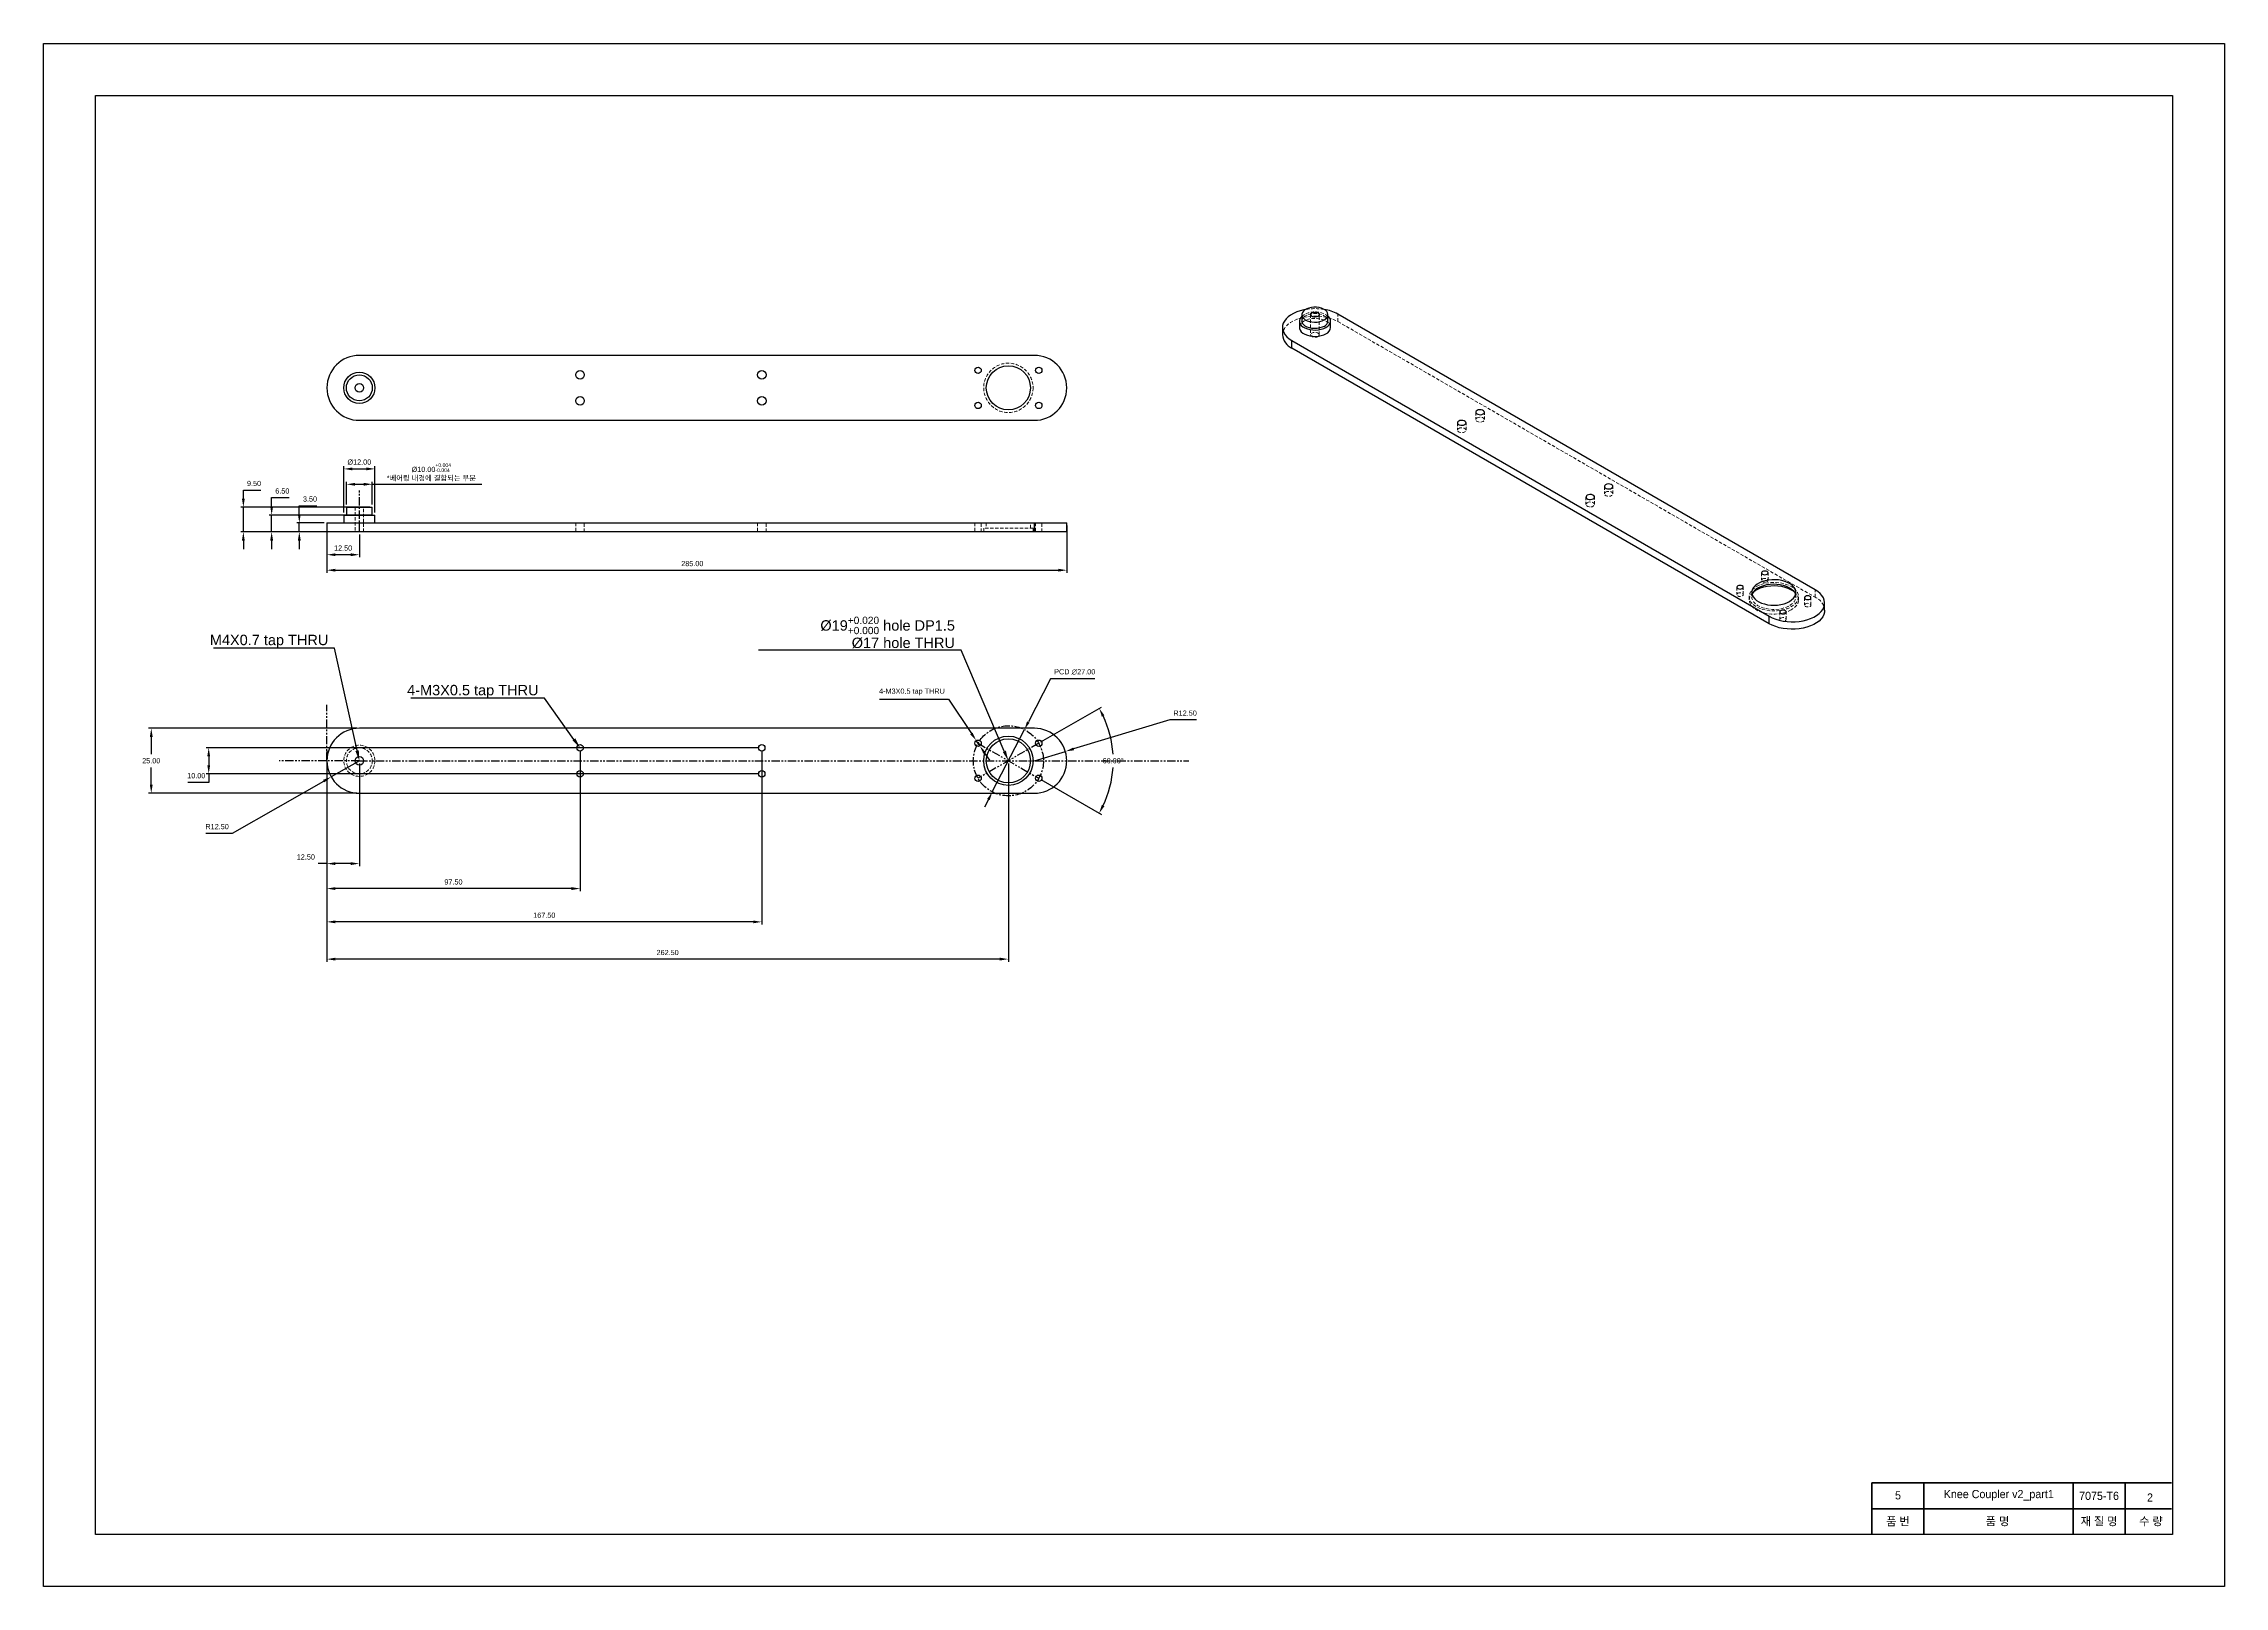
# Model space of a CAD drawing. Header units: millimetres. Extents: x 0 to 7560, y -1188 to 891.
# Drawn here: x 0 to 840, y -594 to 0 of the extents above; entities that cross this region are included whole.
import ezdxf
from ezdxf import colors
from ezdxf.entities.mleader import LeaderData, LeaderLine
from ezdxf.math import Vec2, Vec3

# ---------------------------------------------------------------- set-up
doc = ezdxf.new("R2010")
doc.units = ezdxf.units.MM
doc.header["$PDSIZE"] = -1
for name, pattern in [('CENTER', [10.16, 6.35, -1.27, 1.27, -1.27]), ('HIDDEN', [1.905, 1.27, -0.635]), ('PHANTOM', [12.7, 6.35, -1.27, 1.27, -1.27, 1.27, -1.27])]:
    doc.linetypes.add(name, pattern=pattern)
doc.layers.get('0').update_dxf_attribs({"lineweight": 50})
doc.layers.add('FORMAT', color=7, linetype='Continuous')
for name, color, linetype, lineweight in [('보조선', 1, 'PHANTOM', 25), ('중심선', 1, 'CENTER', 25), ('중요 치수', 4, 'Continuous', 18), ('치수선', 6, 'Continuous', 18)]:
    doc.layers.add(name, color=color, linetype=linetype, lineweight=lineweight)
doc.styles.get("Standard").update_dxf_attribs({"font": 'arial.ttf', "height": 2})
doc.dimstyles.new('ISO-25', dxfattribs={"dimtxt": 2.5, "dimasz": 2.5, "dimexe": 1.25, "dimexo": 0.625, "dimtad": 1, "dimtxsty": 'Standard', "dimcen": 2.5, "dimadec": 0, "dimazin": 0, "dimtfac": 1, "dimtmove": 0, "dimatfit": 3, "dimfxl": 1, "dimarcsym": 0})

# ---------------------------------------------------------------- blocks, each defined once
blk = doc.blocks.new('*D142')
at = {"layer": 'Defpoints', "color": 0, "ltscale": 0.5, "transparency": 16777216}
for p in [(109.26, -184.27), (394.26, -184.27), (394.26, -202.51)]:
    blk.add_point(p, dxfattribs=at)
at = {"layer": '치수선', "color": 0, "lineweight": -2, "ltscale": 0.5, "transparency": 16777216}
for p, q in [((109.26, -185.27), (109.26, -203.51)), ((394.26, -185.27), (394.26, -203.51))]:
    blk.add_line(p, q, dxfattribs=at)
at = {"layer": '치수선', "color": 0, "linetype": 'Continuous', "lineweight": -2, "ltscale": 0.5, "transparency": 16777216}
blk.add_line((112.56, -202.51), (390.96, -202.51), dxfattribs=at)
at = {"layer": '치수선', "color": 0, "ltscale": 0.5, "transparency": 16777216}
for points in [[(112.56, -201.96), (112.56, -203.06), (109.26, -202.51)], [(390.96, -201.96), (390.96, -203.06), (394.26, -202.51)]]:
    blk.add_solid(points, dxfattribs=at)
at = {"layer": '치수선', "color": 0, "ltscale": 0.5, "transparency": 16777216, "insert": (250.02, -199.97), "char_height": 2, "attachment_point": 5}
blk.add_mtext('285.00', dxfattribs=at)
blk = doc.blocks.new('*D143')
at = {"layer": 'Defpoints', "color": 0, "ltscale": 0.5, "transparency": 16777216}
for p in [(127.76, -163.51), (115.76, -181.27), (127.76, -181.27)]:
    blk.add_point(p, dxfattribs=at)
at = {"layer": '치수선', "color": 0, "lineweight": -2, "ltscale": 0.5, "transparency": 16777216}
for p, q in [((115.76, -180.27), (115.76, -162.51)), ((127.76, -180.27), (127.76, -162.51))]:
    blk.add_line(p, q, dxfattribs=at)
at = {"layer": '치수선', "color": 0, "linetype": 'Continuous', "lineweight": -2, "ltscale": 0.5, "transparency": 16777216}
blk.add_line((119.06, -163.51), (124.46, -163.51), dxfattribs=at)
at = {"layer": '치수선', "color": 0, "ltscale": 0.5, "transparency": 16777216}
for points in [[(119.06, -162.96), (119.06, -164.06), (115.76, -163.51)], [(124.46, -162.96), (124.46, -164.06), (127.76, -163.51)]]:
    blk.add_solid(points, dxfattribs=at)
at = {"layer": '치수선', "color": 0, "ltscale": 0.5, "transparency": 16777216, "insert": (121.76, -160.91), "char_height": 2, "attachment_point": 5}
blk.add_mtext('%%C12.00', dxfattribs=at)
blk = doc.blocks.new('*D144')
at = {"layer": 'Defpoints', "color": 0, "ltscale": 0.5, "transparency": 16777216}
for p in [(126.76, -169.44), (116.76, -178.27), (126.76, -178.27)]:
    blk.add_point(p, dxfattribs=at)
at = {"layer": '중요 치수', "color": 0, "lineweight": -2, "ltscale": 0.5, "transparency": 16777216}
for p, q in [((116.76, -177.27), (116.76, -168.44)), ((126.76, -177.27), (126.76, -168.44))]:
    blk.add_line(p, q, dxfattribs=at)
at = {"layer": '중요 치수', "color": 0, "linetype": 'Continuous', "lineweight": -2, "ltscale": 0.5, "transparency": 16777216}
for p, q in [((120.06, -169.44), (123.46, -169.44)), ((126.76, -169.44), (168.91, -169.44))]:
    blk.add_line(p, q, dxfattribs=at)
at = {"layer": '중요 치수', "color": 0, "ltscale": 0.5, "transparency": 16777216}
for points in [[(120.06, -168.89), (120.06, -169.99), (116.76, -169.44)], [(123.46, -168.89), (123.46, -169.99), (126.76, -169.44)]]:
    blk.add_solid(points, dxfattribs=at)
at = {"layer": '중요 치수', "color": 0, "ltscale": 0.5, "transparency": 16777216, "insert": (149.49, -164.8), "char_height": 2, "attachment_point": 5}
blk.add_mtext('%%C10.00{\\H0.7x;\\S+0.004^ -0.004;} \\P*{\\fGulim|b0|i0|c129|p50;베어링} {\\fGulim|b0|i0|c129|p50;내경에} {\\fGulim|b0|i0|c129|p50;결합되는} {\\fGulim|b0|i0|c129|p50;부분}', dxfattribs=at)
blk = doc.blocks.new('*D145')
at = {"layer": 'Defpoints', "color": 0, "ltscale": 0.5, "transparency": 16777216}
for p in [(98.63, -184.27), (109.26, -184.27), (109.26, -187.77)]:
    blk.add_point(p, dxfattribs=at)
at = {"layer": '치수선', "color": 0, "lineweight": -2, "ltscale": 0.5, "transparency": 16777216}
for p, q in [((108.26, -184.27), (97.63, -184.27)), ((108.26, -187.77), (97.63, -187.77))]:
    blk.add_line(p, q, dxfattribs=at)
at = {"layer": '치수선', "color": 0, "linetype": 'Continuous', "lineweight": -2, "ltscale": 0.5, "transparency": 16777216}
for p, q in [((98.63, -180.97), (98.63, -177.67)), ((98.63, -177.67), (105.34, -177.67)), ((98.63, -187.77), (98.63, -184.27)), ((98.63, -191.08), (98.63, -194.38))]:
    blk.add_line(p, q, dxfattribs=at)
at = {"layer": '치수선', "color": 0, "ltscale": 0.5, "transparency": 16777216}
for points in [[(98.08, -180.97), (99.18, -180.97), (98.63, -184.27)], [(98.08, -191.08), (99.18, -191.08), (98.63, -187.77)]]:
    blk.add_solid(points, dxfattribs=at)
at = {"layer": '치수선', "color": 0, "ltscale": 0.5, "transparency": 16777216, "insert": (102.75, -175.12), "char_height": 2, "attachment_point": 5}
blk.add_mtext('3.50', dxfattribs=at)
blk = doc.blocks.new('*D146')
at = {"layer": 'Defpoints', "color": 0, "ltscale": 0.5, "transparency": 16777216}
for p in [(127.76, -181.27), (87.98, -187.77), (127.76, -187.77)]:
    blk.add_point(p, dxfattribs=at)
at = {"layer": '치수선', "color": 0, "linetype": 'Continuous', "lineweight": -2, "ltscale": 0.5, "transparency": 16777216}
for p, q in [((87.98, -177.97), (87.98, -174.58)), ((87.98, -174.58), (94.7, -174.58)), ((87.98, -187.77), (87.98, -181.27)), ((87.98, -191.08), (87.98, -194.38))]:
    blk.add_line(p, q, dxfattribs=at)
at = {"layer": '치수선', "color": 0, "lineweight": -2, "ltscale": 0.5, "transparency": 16777216}
for p, q in [((126.76, -181.27), (86.98, -181.27)), ((126.76, -187.77), (86.98, -187.77))]:
    blk.add_line(p, q, dxfattribs=at)
at = {"layer": '치수선', "color": 0, "ltscale": 0.5, "transparency": 16777216}
for points in [[(87.43, -177.97), (88.53, -177.97), (87.98, -181.27)], [(87.43, -191.08), (88.53, -191.08), (87.98, -187.77)]]:
    blk.add_solid(points, dxfattribs=at)
at = {"layer": '치수선', "color": 0, "ltscale": 0.5, "transparency": 16777216, "insert": (92.1, -172.04), "char_height": 2, "attachment_point": 5}
blk.add_mtext('6.50', dxfattribs=at)
blk = doc.blocks.new('*D147')
at = {"layer": 'Defpoints', "color": 0, "ltscale": 0.5, "transparency": 16777216}
for p in [(126.76, -178.27), (77.08, -187.77), (126.76, -187.77)]:
    blk.add_point(p, dxfattribs=at)
at = {"layer": '치수선', "color": 0, "linetype": 'Continuous', "lineweight": -2, "ltscale": 0.5, "transparency": 16777216}
for p, q in [((77.08, -174.97), (77.08, -171.67)), ((77.08, -171.67), (83.8, -171.67)), ((77.08, -187.77), (77.08, -178.27)), ((77.08, -191.08), (77.08, -194.38))]:
    blk.add_line(p, q, dxfattribs=at)
at = {"layer": '치수선', "color": 0, "lineweight": -2, "ltscale": 0.5, "transparency": 16777216}
for p, q in [((125.76, -178.27), (76.08, -178.27)), ((125.76, -187.77), (76.08, -187.77))]:
    blk.add_line(p, q, dxfattribs=at)
at = {"layer": '치수선', "color": 0, "ltscale": 0.5, "transparency": 16777216}
for points in [[(76.53, -174.97), (77.63, -174.97), (77.08, -178.27)], [(76.53, -191.08), (77.63, -191.08), (77.08, -187.77)]]:
    blk.add_solid(points, dxfattribs=at)
at = {"layer": '치수선', "color": 0, "ltscale": 0.5, "transparency": 16777216, "insert": (81.2, -169.13), "char_height": 2, "attachment_point": 5}
blk.add_mtext('9.50', dxfattribs=at)
blk = doc.blocks.new('*D148')
at = {"layer": 'Defpoints', "color": 0, "ltscale": 0.5, "transparency": 16777216}
for p in [(109.26, -187.77), (121.76, -187.77), (109.26, -196.55)]:
    blk.add_point(p, dxfattribs=at)
at = {"layer": '치수선', "color": 0, "lineweight": -2, "ltscale": 0.5, "transparency": 16777216}
for p, q in [((109.26, -188.77), (109.26, -197.55)), ((121.76, -188.77), (121.76, -197.55))]:
    blk.add_line(p, q, dxfattribs=at)
at = {"layer": '치수선', "color": 0, "linetype": 'Continuous', "lineweight": -2, "ltscale": 0.5, "transparency": 16777216}
blk.add_line((118.46, -196.55), (112.56, -196.55), dxfattribs=at)
at = {"layer": '치수선', "color": 0, "ltscale": 0.5, "transparency": 16777216}
for points in [[(112.56, -196), (112.56, -197.1), (109.26, -196.55)], [(118.46, -196), (118.46, -197.1), (121.76, -196.55)]]:
    blk.add_solid(points, dxfattribs=at)
at = {"layer": '치수선', "color": 0, "ltscale": 0.5, "transparency": 16777216, "insert": (115.51, -194.01), "char_height": 2, "attachment_point": 5}
blk.add_mtext('12.50', dxfattribs=at)
blk = doc.blocks.new('*D149')
at = {"layer": 'Defpoints', "color": 0, "ltscale": 0.5, "transparency": 16777216}
for p in [(377.94, -263.89), (365.57, -287.89)]:
    blk.add_point(p, dxfattribs=at)
at = {"layer": '치수선', "color": 0, "linetype": 'Continuous', "lineweight": -2, "ltscale": 0.5, "transparency": 16777216}
for p, q in [((388.04, -244.29), (379.45, -260.96)), ((405.06, -244.29), (388.04, -244.29)), ((365.57, -287.89), (377.94, -263.89)), ((364.06, -290.83), (362.55, -293.76))]:
    blk.add_line(p, q, dxfattribs=at)
at = {"layer": '치수선', "color": 0, "ltscale": 0.5, "transparency": 16777216}
for points in [[(378.96, -260.71), (379.94, -261.21), (377.94, -263.89)], [(363.57, -290.58), (364.55, -291.08), (365.57, -287.89)]]:
    blk.add_solid(points, dxfattribs=at)
at = {"layer": '치수선', "color": 0, "ltscale": 0.5, "transparency": 16777216, "insert": (397.31, -241.69), "char_height": 2, "attachment_point": 5}
blk.add_mtext('PCD ∅27.00', dxfattribs=at)
blk = doc.blocks.new('*D150')
at = {"layer": 'Defpoints', "color": 0, "ltscale": 0.5, "transparency": 16777216}
for p in [(360.07, -269.14), (383.45, -269.14), (360.07, -282.64), (383.45, -282.64), (411.52, -282.9)]:
    blk.add_point(p, dxfattribs=at)
at = {"layer": '치수선', "color": 0, "lineweight": -2, "ltscale": 0.5, "transparency": 16777216}
for p, q in [((384.32, -268.64), (407.59, -255.21)), ((384.32, -283.14), (407.59, -296.58))]:
    blk.add_line(p, q, dxfattribs=at)
at = {"layer": '치수선', "color": 0, "linetype": 'Continuous', "lineweight": -2, "ltscale": 0.5, "transparency": 16777216}
for start, end in [(3.61417, 25.31287), (334.68713, 356.38583)]:
    blk.add_arc((371.76, -275.89), 40.38, start, end, dxfattribs=at)
at = {"layer": '치수선', "color": 0, "ltscale": 0.5, "transparency": 16777216}
for points in [[(407.77, -258.89), (408.74, -258.37), (406.72, -255.71)], [(408.74, -293.41), (407.77, -292.9), (406.72, -296.08)]]:
    blk.add_solid(points, dxfattribs=at)
at = {"layer": '치수선', "color": 0, "ltscale": 0.5, "transparency": 16777216, "insert": (412.13, -275.89), "char_height": 2, "attachment_point": 5}
blk.add_mtext('60.00°', dxfattribs=at)
blk = doc.blocks.new('*D151')
at = {"layer": 'Defpoints', "color": 0, "ltscale": 0.5, "transparency": 16777216}
for p in [(359.37, -268.11), (360.76, -270.18)]:
    blk.add_point(p, dxfattribs=at)
at = {"layer": '중요 치수', "color": 0, "linetype": 'Continuous', "lineweight": -2, "ltscale": 0.5, "transparency": 16777216}
for p, q in [((322.08, -252.19), (348.66, -252.19)), ((348.66, -252.19), (357.53, -265.37)), ((360.76, -270.18), (359.37, -268.11)), ((362.61, -272.92), (364.45, -275.66))]:
    blk.add_line(p, q, dxfattribs=at)
at = {"layer": '중요 치수', "color": 0, "ltscale": 0.5, "transparency": 16777216}
for points in [[(357.98, -265.06), (357.07, -265.67), (359.37, -268.11)], [(363.06, -272.61), (362.15, -273.23), (360.76, -270.18)]]:
    blk.add_solid(points, dxfattribs=at)
at = {"layer": '중요 치수', "color": 0, "ltscale": 0.5, "transparency": 16777216, "insert": (334.61, -249.38), "char_height": 2, "attachment_point": 5}
blk.add_mtext('4-M3X0.5 tap THRU', dxfattribs=at)
blk = doc.blocks.new('*D152')
at = {"layer": 'Defpoints', "color": 0, "ltscale": 0.5, "transparency": 16777216}
for p in [(276.76, -270.89), (63.74, -280.89), (276.76, -280.89)]:
    blk.add_point(p, dxfattribs=at)
at = {"layer": '치수선', "color": 0, "lineweight": -2, "ltscale": 0.5, "transparency": 16777216}
for p, q in [((275.76, -270.89), (62.74, -270.89)), ((275.76, -280.89), (62.74, -280.89))]:
    blk.add_line(p, q, dxfattribs=at)
at = {"layer": '치수선', "color": 0, "linetype": 'Continuous', "lineweight": -2, "ltscale": 0.5, "transparency": 16777216}
for p, q in [((63.74, -274.2), (63.74, -277.59)), ((63.74, -284.2), (55.66, -284.2)), ((63.74, -280.89), (63.74, -284.2))]:
    blk.add_line(p, q, dxfattribs=at)
at = {"layer": '치수선', "color": 0, "ltscale": 0.5, "transparency": 16777216}
for points in [[(63.19, -274.2), (64.29, -274.2), (63.74, -270.89)], [(63.19, -277.59), (64.29, -277.59), (63.74, -280.89)]]:
    blk.add_solid(points, dxfattribs=at)
at = {"layer": '치수선', "color": 0, "ltscale": 0.5, "transparency": 16777216, "insert": (58.94, -281.65), "char_height": 2, "attachment_point": 5}
blk.add_mtext('10.00', dxfattribs=at)
blk = doc.blocks.new('*D153')
at = {"layer": 'Defpoints', "color": 0, "ltscale": 0.5, "transparency": 16777216}
for p in [(121.76, -263.39), (41.61, -288.39), (121.76, -288.39)]:
    blk.add_point(p, dxfattribs=at)
at = {"layer": '치수선', "color": 0, "lineweight": -2, "ltscale": 0.5, "transparency": 16777216}
for p, q in [((120.76, -263.39), (40.61, -263.39)), ((120.76, -288.39), (40.61, -288.39))]:
    blk.add_line(p, q, dxfattribs=at)
at = {"layer": '치수선', "color": 0, "linetype": 'Continuous', "lineweight": -2, "ltscale": 0.5, "transparency": 16777216}
for p, q in [((41.61, -266.7), (41.61, -273.35)), ((41.61, -285.09), (41.61, -278.44))]:
    blk.add_line(p, q, dxfattribs=at)
at = {"layer": '치수선', "color": 0, "ltscale": 0.5, "transparency": 16777216}
for points in [[(41.06, -266.7), (42.16, -266.7), (41.61, -263.39)], [(41.06, -285.09), (42.16, -285.09), (41.61, -288.39)]]:
    blk.add_solid(points, dxfattribs=at)
at = {"layer": '치수선', "color": 0, "ltscale": 0.5, "transparency": 16777216, "insert": (41.61, -275.89), "char_height": 2, "attachment_point": 5}
blk.add_mtext('25.00', dxfattribs=at)
blk = doc.blocks.new('*D154')
at = {"layer": 'Defpoints', "color": 0, "ltscale": 0.5, "transparency": 16777216}
for p in [(109.26, -275.89), (121.76, -275.89), (109.26, -315.49)]:
    blk.add_point(p, dxfattribs=at)
at = {"layer": '치수선', "color": 0, "lineweight": -2, "ltscale": 0.5, "transparency": 16777216}
for p, q in [((109.26, -276.89), (109.26, -316.49)), ((121.76, -276.89), (121.76, -316.49))]:
    blk.add_line(p, q, dxfattribs=at)
at = {"layer": '치수선', "color": 0, "linetype": 'Continuous', "lineweight": -2, "ltscale": 0.5, "transparency": 16777216}
for p, q in [((109.26, -315.49), (105.96, -315.49)), ((118.46, -315.49), (112.56, -315.49))]:
    blk.add_line(p, q, dxfattribs=at)
at = {"layer": '치수선', "color": 0, "ltscale": 0.5, "transparency": 16777216}
for points in [[(112.56, -314.94), (112.56, -316.04), (109.26, -315.49)], [(118.46, -314.94), (118.46, -316.04), (121.76, -315.49)]]:
    blk.add_solid(points, dxfattribs=at)
at = {"layer": '치수선', "color": 0, "ltscale": 0.5, "transparency": 16777216, "insert": (101.15, -312.94), "char_height": 2, "attachment_point": 5}
blk.add_mtext('12.50', dxfattribs=at)
blk = doc.blocks.new('*D155')
at = {"layer": 'Defpoints', "color": 0, "ltscale": 0.5, "transparency": 16777216}
for p in [(109.26, -270.89), (206.76, -270.89), (109.26, -325.1)]:
    blk.add_point(p, dxfattribs=at)
at = {"layer": '치수선', "color": 0, "lineweight": -2, "ltscale": 0.5, "transparency": 16777216}
for p, q in [((109.26, -271.89), (109.26, -326.1)), ((206.76, -271.89), (206.76, -326.1))]:
    blk.add_line(p, q, dxfattribs=at)
at = {"layer": '치수선', "color": 0, "linetype": 'Continuous', "lineweight": -2, "ltscale": 0.5, "transparency": 16777216}
blk.add_line((203.46, -325.1), (112.56, -325.1), dxfattribs=at)
at = {"layer": '치수선', "color": 0, "ltscale": 0.5, "transparency": 16777216}
for points in [[(112.56, -324.55), (112.56, -325.65), (109.26, -325.1)], [(203.46, -324.55), (203.46, -325.65), (206.76, -325.1)]]:
    blk.add_solid(points, dxfattribs=at)
at = {"layer": '치수선', "color": 0, "ltscale": 0.5, "transparency": 16777216, "insert": (158.01, -322.56), "char_height": 2, "attachment_point": 5}
blk.add_mtext('97.50', dxfattribs=at)
blk = doc.blocks.new('*D156')
at = {"layer": 'Defpoints', "color": 0, "ltscale": 0.5, "transparency": 16777216}
for p in [(109.26, -270.89), (276.76, -270.89), (109.26, -337.92)]:
    blk.add_point(p, dxfattribs=at)
at = {"layer": '치수선', "color": 0, "lineweight": -2, "ltscale": 0.5, "transparency": 16777216}
for p, q in [((109.26, -271.89), (109.26, -338.92)), ((276.76, -271.89), (276.76, -338.92))]:
    blk.add_line(p, q, dxfattribs=at)
at = {"layer": '치수선', "color": 0, "linetype": 'Continuous', "lineweight": -2, "ltscale": 0.5, "transparency": 16777216}
blk.add_line((273.46, -337.92), (112.56, -337.92), dxfattribs=at)
at = {"layer": '치수선', "color": 0, "ltscale": 0.5, "transparency": 16777216}
for points in [[(112.56, -337.37), (112.56, -338.47), (109.26, -337.92)], [(273.46, -337.37), (273.46, -338.47), (276.76, -337.92)]]:
    blk.add_solid(points, dxfattribs=at)
at = {"layer": '치수선', "color": 0, "ltscale": 0.5, "transparency": 16777216, "insert": (193.01, -335.37), "char_height": 2, "attachment_point": 5}
blk.add_mtext('167.50', dxfattribs=at)
blk = doc.blocks.new('*D157')
at = {"layer": 'Defpoints', "color": 0, "ltscale": 0.5, "transparency": 16777216}
for p in [(109.26, -275.89), (371.76, -275.89), (109.26, -352.26)]:
    blk.add_point(p, dxfattribs=at)
at = {"layer": '치수선', "color": 0, "lineweight": -2, "ltscale": 0.5, "transparency": 16777216}
for p, q in [((109.26, -276.89), (109.26, -353.26)), ((371.76, -276.89), (371.76, -353.26))]:
    blk.add_line(p, q, dxfattribs=at)
at = {"layer": '치수선', "color": 0, "linetype": 'Continuous', "lineweight": -2, "ltscale": 0.5, "transparency": 16777216}
blk.add_line((368.46, -352.26), (112.56, -352.26), dxfattribs=at)
at = {"layer": '치수선', "color": 0, "ltscale": 0.5, "transparency": 16777216}
for points in [[(112.56, -351.71), (112.56, -352.81), (109.26, -352.26)], [(368.46, -351.71), (368.46, -352.81), (371.76, -352.26)]]:
    blk.add_solid(points, dxfattribs=at)
at = {"layer": '치수선', "color": 0, "ltscale": 0.5, "transparency": 16777216, "insert": (240.51, -349.72), "char_height": 2, "attachment_point": 5}
blk.add_mtext('262.50', dxfattribs=at)
blk = doc.blocks.new('*D508')
at = {"layer": 'Defpoints', "color": 0, "ltscale": 0.5, "transparency": 16777216}
for p in [(381.76, -275.89), (393.72, -272.28)]:
    blk.add_point(p, dxfattribs=at)
at = {"layer": '치수선', "color": 0, "lineweight": -2, "ltscale": 0.5, "transparency": 16777216}
for p, q in [((433.99, -260.11), (396.88, -271.32)), ((444.17, -260.11), (433.99, -260.11)), ((381.76, -275.89), (393.72, -272.28))]:
    blk.add_line(p, q, dxfattribs=at)
at = {"layer": '치수선', "color": 0, "ltscale": 0.5, "transparency": 16777216}
blk.add_solid([(396.73, -270.8), (397.04, -271.85), (393.72, -272.28)], dxfattribs=at)
at = {"layer": '치수선', "color": 0, "ltscale": 0.5, "transparency": 16777216, "insert": (439.84, -257.56), "char_height": 2, "attachment_point": 5}
blk.add_mtext('R12.50', dxfattribs=at)
blk = doc.blocks.new('*D509')
at = {"layer": 'Defpoints', "color": 0, "ltscale": 0.5, "transparency": 16777216}
for p in [(121.76, -275.89), (110.9, -282.09)]:
    blk.add_point(p, dxfattribs=at)
at = {"layer": '치수선', "color": 0, "lineweight": -2, "ltscale": 0.5, "transparency": 16777216}
for p, q in [((121.76, -275.89), (110.9, -282.09)), ((72.84, -303.79), (108.03, -283.72)), ((62.66, -303.79), (72.84, -303.79))]:
    blk.add_line(p, q, dxfattribs=at)
at = {"layer": '치수선', "color": 0, "ltscale": 0.5, "transparency": 16777216}
blk.add_solid([(107.76, -283.24), (108.3, -284.2), (110.9, -282.09)], dxfattribs=at)
at = {"layer": '치수선', "color": 0, "ltscale": 0.5, "transparency": 16777216, "insert": (66.98, -301.25), "char_height": 2, "attachment_point": 5}
blk.add_mtext('R12.50', dxfattribs=at)

msp = doc.modelspace()

# ---------------------------------------------------------------- linework, layer by layer
at = {"color": 7, "linetype": 'Continuous', "lineweight": 25}
for p, q in [((477.333, -109.028), (477.333, -111.886)), ((483.833, -106.578), (483.833, -109.028)), ((484.833, -104.128), (484.833, -106.578)), ((494.833, -106.578), (494.833, -104.128)), ((495.833, -109.028), (495.833, -106.578)), ((682.519, -210.058), (498.671, -103.925)), ((480.994, -114.13), (664.841, -220.263)), ((480.994, -116.988), (480.994, -114.13)), ((664.841, -223.121), (480.994, -116.988)), ((381.758, -119.809), (121.758, -119.809)), ((121.758, -144.809), (381.758, -144.809)), ((109.258, -184.274), (109.258, -187.774)), ((109.258, -184.274), (121.758, -184.274)), ((115.758, -181.274), (115.758, -184.274)), ((115.758, -181.274), (127.758, -181.274)), ((116.758, -178.274), (116.758, -181.274)), ((116.758, -178.274), (126.758, -178.274)), ((121.758, -187.774), (121.758, -184.274)), ((121.758, -184.274), (381.758, -184.274)), ((126.758, -181.274), (126.758, -178.274)), ((127.758, -184.274), (127.758, -181.274)), ((381.758, -187.774), (381.758, -184.274)), ((381.758, -184.274), (394.258, -184.274)), ((394.258, -187.774), (394.258, -184.274)), ((121.758, -187.774), (109.258, -187.774)), ((381.758, -187.774), (121.758, -187.774)), ((394.258, -187.774), (381.758, -187.774)), ((686.18, -218.019), (686.18, -215.161)), ((664.841, -223.121), (664.841, -220.263)), ((381.758, -263.393), (121.758, -263.393)), ((121.758, -288.393), (381.758, -288.393))]:
    msp.add_line(p, q, dxfattribs=at)
at = {"color": 7, "linetype": 'HIDDEN', "lineweight": 18}
for p, q in [((488.183, -104.128), (488.183, -111.886)), ((491.483, -111.886), (491.483, -104.128)), ((498.671, -106.783), (498.671, -103.925)), ((498.671, -106.783), (682.519, -212.916)), ((551.822, -141.684), (551.822, -144.542)), ((555.122, -144.542), (555.122, -141.684)), ((544.751, -145.766), (544.751, -148.624)), ((548.051, -148.624), (548.051, -145.766)), ((594.249, -174.34), (594.249, -177.198)), ((597.549, -177.198), (597.549, -174.34)), ((601.32, -170.258), (601.32, -173.116)), ((604.62, -173.116), (604.62, -170.258)), ((120.108, -178.274), (120.108, -187.774)), ((121.758, -187.774), (121.758, -184.274)), ((123.408, -187.774), (123.408, -178.274)), ((205.108, -184.274), (205.108, -187.774)), ((208.408, -187.774), (208.408, -184.274)), ((275.108, -184.274), (275.108, -187.774)), ((278.408, -187.774), (278.408, -184.274)), ((358.817, -184.274), (358.817, -187.774)), ((361.317, -187.774), (361.317, -184.274)), ((363.258, -184.274), (363.258, -186.274)), ((380.258, -186.274), (380.258, -184.274)), ((381.758, -187.774), (381.758, -184.274)), ((382.199, -184.274), (382.199, -187.774)), ((384.699, -187.774), (384.699, -184.274)), ((381.258, -186.274), (362.258, -186.274)), ((362.258, -186.274), (362.258, -187.774)), ((381.258, -187.774), (381.258, -186.274)), ((652.319, -209.062), (652.319, -211.919)), ((654.819, -211.919), (654.819, -209.062)), ((661.865, -203.551), (661.865, -206.409)), ((664.365, -206.409), (664.365, -203.551)), ((657.109, -212.712), (657.109, -213.937)), ((658.109, -211.079), (658.109, -212.712)), ((675.109, -212.712), (675.109, -211.079)), ((676.109, -213.937), (676.109, -212.712)), ((678.399, -213.096), (678.399, -215.954)), ((680.899, -215.954), (680.899, -213.096)), ((682.519, -212.916), (682.519, -210.058)), ((668.853, -218.606), (668.853, -221.464)), ((671.353, -221.464), (671.353, -218.606))]:
    msp.add_line(p, q, dxfattribs=at)
for p, q in [((704.396, -553.871), (819.793, -553.871)), ((704.396, -573.871), (704.396, -553.871)), ((724.396, -573.871), (724.396, -553.871)), ((781.879, -573.871), (781.879, -553.871)), ((801.879, -573.871), (801.879, -553.871)), ((704.396, -563.871), (819.793, -563.871))]:
    msp.add_line(p, q)
at = {"color": 7, "linetype": 'HIDDEN', "lineweight": 18, "flags": 128}
for points in [[(477.333, -111.886), (477.388, -111.206), (477.634, -110.311), (478.072, -109.441), (478.695, -108.609), (479.494, -107.829), (480.456, -107.113), (481.566, -106.473), (482.806, -105.917), (484.158, -105.456), (485.598, -105.096), (487.106, -104.843), (488.656, -104.701), (490.225, -104.673), (491.788, -104.758), (493.32, -104.956), (494.797, -105.263), (496.196, -105.674), (497.494, -106.184), (498.671, -106.783)], [(495.833, -109.028), (495.775, -108.549), (495.521, -107.927), (495.074, -107.342), (494.449, -106.815), (493.666, -106.363), (492.752, -106.002), (491.739, -105.743), (490.661, -105.597), (489.555, -105.568), (488.459, -105.656), (487.409, -105.859), (486.442, -106.17), (485.59, -106.578), (484.883, -107.07), (484.344, -107.629), (483.992, -108.235), (483.839, -108.868), (483.833, -109.028)], [(484.833, -106.578), (484.847, -106.359), (485.025, -105.784), (485.401, -105.242), (485.957, -104.754), (486.673, -104.341), (487.518, -104.02), (488.457, -103.803), (489.453, -103.7), (490.464, -103.715), (491.45, -103.847), (492.369, -104.091), (493.184, -104.436), (493.863, -104.87), (494.376, -105.373), (494.703, -105.926), (494.831, -106.505), (494.833, -106.578)], [(490.999, -112.559), (490.53, -112.749), (489.976, -112.834), (489.405, -112.806), (488.886, -112.666), (488.481, -112.432), (488.239, -112.132), (488.189, -111.802), (488.337, -111.483), (488.666, -111.212), (489.135, -111.022), (489.689, -110.937), (490.26, -110.965), (490.779, -111.105), (491.184, -111.339), (491.426, -111.639), (491.476, -111.969), (491.328, -112.288), (490.999, -112.559)], [(545.234, -147.95), (545.704, -147.761), (546.257, -147.675), (546.828, -147.704), (547.347, -147.844), (547.753, -148.078), (547.995, -148.377), (548.045, -148.707), (547.896, -149.026), (547.568, -149.297), (547.098, -149.487), (546.545, -149.573), (545.974, -149.544), (545.455, -149.404), (545.049, -149.17), (544.807, -148.87), (544.757, -148.541), (544.906, -148.221), (545.234, -147.95)], [(552.305, -143.868), (552.775, -143.679), (553.328, -143.593), (553.899, -143.622), (554.419, -143.762), (554.824, -143.995), (555.066, -144.295), (555.116, -144.625), (554.968, -144.944), (554.639, -145.215), (554.169, -145.405), (553.616, -145.491), (553.045, -145.462), (552.526, -145.322), (552.121, -145.088), (551.878, -144.788), (551.828, -144.459), (551.977, -144.139), (552.305, -143.868)], [(594.732, -176.525), (595.201, -176.335), (595.755, -176.249), (596.326, -176.278), (596.845, -176.418), (597.25, -176.652), (597.492, -176.952), (597.542, -177.281), (597.394, -177.601), (597.065, -177.872), (596.596, -178.061), (596.042, -178.147), (595.471, -178.118), (594.952, -177.978), (594.547, -177.745), (594.305, -177.445), (594.255, -177.115), (594.403, -176.796), (594.732, -176.525)], [(601.803, -172.443), (602.272, -172.253), (602.826, -172.167), (603.397, -172.196), (603.916, -172.336), (604.321, -172.57), (604.563, -172.87), (604.613, -173.199), (604.465, -173.519), (604.136, -173.79), (603.667, -173.979), (603.113, -174.065), (602.543, -174.036), (602.023, -173.896), (601.618, -173.662), (601.376, -173.363), (601.326, -173.033), (601.474, -172.714), (601.803, -172.443)], [(659.892, -208.834), (660.941, -208.31), (662.112, -207.881), (663.378, -207.554), (664.713, -207.338), (666.089, -207.236), (667.476, -207.25), (668.844, -207.381), (670.164, -207.626), (671.409, -207.979), (672.552, -208.433), (673.568, -208.978), (674.435, -209.603), (675.136, -210.294), (675.655, -211.036), (675.981, -211.814), (676.108, -212.612), (676.032, -213.411), (675.755, -214.196), (675.283, -214.948), (674.627, -215.654), (673.799, -216.296), (672.818, -216.862), (671.705, -217.34), (670.484, -217.719), (669.18, -217.991), (667.821, -218.151), (666.436, -218.195), (665.055, -218.122), (663.707, -217.934), (662.42, -217.634), (661.224, -217.23), (660.142, -216.729), (659.197, -216.142), (658.411, -215.483), (657.8, -214.764), (657.376, -214.002), (657.149, -213.212), (657.123, -212.411), (657.3, -211.617), (657.676, -210.846), (658.241, -210.115), (658.985, -209.44), (659.892, -208.834)], [(662.231, -205.898), (662.637, -205.742), (663.115, -205.687), (663.594, -205.742), (663.999, -205.898), (664.27, -206.133), (664.365, -206.409), (664.27, -206.685), (663.999, -206.919), (663.594, -207.075), (663.115, -207.13), (662.637, -207.075), (662.231, -206.919), (661.96, -206.685), (661.865, -206.409), (661.96, -206.133), (662.231, -205.898)], [(652.685, -211.409), (653.091, -211.253), (653.569, -211.198), (654.048, -211.253), (654.453, -211.409), (654.724, -211.643), (654.819, -211.919), (654.724, -212.196), (654.453, -212.43), (654.048, -212.586), (653.569, -212.641), (653.091, -212.586), (652.685, -212.43), (652.414, -212.196), (652.319, -211.919), (652.414, -211.643), (652.685, -211.409)], [(673.327, -217.814), (672.277, -218.338), (671.107, -218.767), (669.84, -219.094), (668.505, -219.31), (667.13, -219.413), (665.743, -219.398), (664.375, -219.267), (663.054, -219.022), (661.809, -218.669), (660.667, -218.215), (659.651, -217.67), (658.783, -217.046), (658.083, -216.355), (657.564, -215.612), (657.237, -214.834), (657.111, -214.037), (657.187, -213.237), (657.464, -212.453), (657.935, -211.7), (658.592, -210.995), (658.727, -210.875)], [(674.991, -211.895), (675.095, -212.43), (675.07, -213.181), (674.847, -213.921), (674.431, -214.633), (673.831, -215.3), (673.062, -215.906), (672.142, -216.437), (671.092, -216.881), (669.937, -217.227), (668.704, -217.467), (667.422, -217.596), (666.121, -217.611), (664.831, -217.51), (663.583, -217.297), (662.406, -216.977), (661.328, -216.556), (660.373, -216.046), (659.564, -215.457), (658.921, -214.804), (658.458, -214.102), (658.186, -213.368), (658.111, -212.618), (658.228, -211.895)], [(674.491, -210.875), (674.807, -211.166), (675.419, -211.884), (675.843, -212.647), (676.07, -213.436), (676.095, -214.237), (675.918, -215.031), (675.543, -215.802), (674.977, -216.533), (674.233, -217.209), (673.327, -217.814)], [(678.765, -215.443), (679.171, -215.287), (679.649, -215.232), (680.128, -215.287), (680.533, -215.443), (680.804, -215.677), (680.899, -215.954), (680.804, -216.23), (680.533, -216.464), (680.128, -216.62), (679.649, -216.675), (679.171, -216.62), (678.765, -216.464), (678.494, -216.23), (678.399, -215.954), (678.494, -215.677), (678.765, -215.443)], [(669.219, -220.954), (669.625, -220.798), (670.103, -220.743), (670.582, -220.798), (670.987, -220.954), (671.258, -221.188), (671.353, -221.464), (671.258, -221.741), (670.987, -221.975), (670.582, -222.131), (670.103, -222.186), (669.625, -222.131), (669.219, -221.975), (668.948, -221.741), (668.853, -221.464), (668.948, -221.188), (669.219, -220.954)]]:
    msp.add_lwpolyline(points, dxfattribs=at)
at = {"color": 7, "linetype": 'Continuous', "lineweight": 25, "flags": 128}
for points in [[(486.251, -102.114), (485.598, -102.238), (484.158, -102.598), (482.806, -103.059), (481.566, -103.615), (480.456, -104.256), (479.494, -104.972), (478.695, -105.752), (478.072, -106.583), (477.634, -107.453), (477.388, -108.349), (477.339, -109.254), (477.486, -110.156), (477.829, -111.041), (478.361, -111.893), (479.073, -112.701), (479.956, -113.45), (480.994, -114.13)], [(483.833, -109.028), (483.89, -109.506), (484.144, -110.128), (484.591, -110.713), (485.217, -111.24), (485.999, -111.692), (486.913, -112.054), (487.926, -112.312), (489.004, -112.458), (490.11, -112.488), (491.206, -112.399), (492.256, -112.196), (493.223, -111.885), (494.075, -111.477)], [(484.833, -104.663), (484.344, -105.179), (483.992, -105.785), (483.839, -106.418), (483.89, -107.057), (484.144, -107.679), (484.591, -108.263), (485.217, -108.791), (485.999, -109.243), (486.913, -109.604), (487.926, -109.862), (489.004, -110.009), (490.11, -110.038), (491.206, -109.95), (492.256, -109.747), (493.223, -109.436), (494.075, -109.027)], [(493.368, -108.619), (492.584, -108.988), (491.687, -109.258), (490.715, -109.419), (489.706, -109.464), (488.702, -109.39), (487.745, -109.201), (486.873, -108.905), (486.122, -108.513), (485.524, -108.042), (485.101, -107.512), (484.873, -106.943), (484.833, -106.578)], [(493.368, -106.169), (494.007, -105.717), (494.476, -105.199), (494.754, -104.638), (494.831, -104.055), (494.703, -103.476), (494.376, -102.923), (493.863, -102.42), (493.184, -101.987), (492.369, -101.641), (491.45, -101.397), (490.464, -101.265), (489.453, -101.25), (488.457, -101.353), (487.518, -101.57), (486.673, -101.891), (485.957, -102.304), (485.401, -102.792), (485.025, -103.334), (484.847, -103.909), (484.873, -104.493), (485.101, -105.062), (485.524, -105.593), (486.122, -106.063), (486.873, -106.455), (487.745, -106.751), (488.702, -106.94), (489.706, -107.014), (490.715, -106.97), (491.687, -106.809), (492.584, -106.538), (493.368, -106.169)], [(488.666, -103.455), (489.135, -103.265), (489.689, -103.179), (490.26, -103.208), (490.779, -103.348), (491.184, -103.582), (491.426, -103.882), (491.476, -104.211), (491.328, -104.531), (490.999, -104.802), (490.53, -104.992), (489.976, -105.077), (489.405, -105.048), (488.886, -104.909), (488.481, -104.675), (488.239, -104.375), (488.189, -104.045), (488.337, -103.726), (488.666, -103.455)], [(494.075, -109.027), (494.782, -108.535), (495.321, -107.977), (495.673, -107.371), (495.826, -106.738), (495.775, -106.099), (495.521, -105.477), (495.074, -104.893), (494.833, -104.663)], [(554.639, -142.357), (554.968, -142.086), (555.116, -141.767), (555.066, -141.437), (554.824, -141.138), (554.419, -140.904), (553.899, -140.764), (553.328, -140.735), (552.775, -140.821), (552.305, -141.01), (551.977, -141.281), (551.828, -141.601), (551.878, -141.93), (552.121, -142.23), (552.526, -142.464), (553.045, -142.604), (553.616, -142.633), (554.169, -142.547), (554.639, -142.357)], [(547.568, -146.44), (547.896, -146.169), (548.045, -145.849), (547.995, -145.519), (547.753, -145.22), (547.347, -144.986), (546.828, -144.846), (546.257, -144.817), (545.704, -144.903), (545.234, -145.092), (544.906, -145.363), (544.757, -145.683), (544.807, -146.013), (545.049, -146.312), (545.455, -146.546), (545.974, -146.686), (546.545, -146.715), (547.098, -146.629), (547.568, -146.44)], [(597.065, -175.014), (597.394, -174.743), (597.542, -174.423), (597.492, -174.094), (597.25, -173.794), (596.845, -173.56), (596.326, -173.42), (595.755, -173.391), (595.201, -173.477), (594.732, -173.667), (594.403, -173.938), (594.255, -174.257), (594.305, -174.587), (594.547, -174.887), (594.952, -175.121), (595.471, -175.26), (596.042, -175.289), (596.596, -175.204), (597.065, -175.014)], [(604.136, -170.932), (604.465, -170.661), (604.613, -170.341), (604.563, -170.012), (604.321, -169.712), (603.916, -169.478), (603.397, -169.338), (602.826, -169.309), (602.272, -169.395), (601.803, -169.585), (601.474, -169.856), (601.326, -170.175), (601.376, -170.505), (601.618, -170.805), (602.023, -171.038), (602.543, -171.178), (603.113, -171.207), (603.667, -171.122), (604.136, -170.932)], [(654.453, -209.572), (654.724, -209.338), (654.819, -209.062), (654.724, -208.785), (654.453, -208.551), (654.048, -208.395), (653.569, -208.34), (653.091, -208.395), (652.685, -208.551), (652.414, -208.785), (652.319, -209.062), (652.414, -209.338), (652.685, -209.572), (653.091, -209.728), (653.569, -209.783), (654.048, -209.728), (654.453, -209.572)], [(672.62, -214.548), (673.467, -213.978), (674.153, -213.34), (674.662, -212.648), (674.983, -211.92), (675.108, -211.173), (675.033, -210.423), (674.761, -209.688), (674.297, -208.986), (673.654, -208.333), (672.845, -207.744), (671.891, -207.234), (670.812, -206.814), (669.635, -206.493), (668.387, -206.28), (667.097, -206.18), (665.796, -206.194), (664.514, -206.323), (663.281, -206.563), (662.126, -206.91), (661.077, -207.353), (660.156, -207.885), (659.387, -208.491), (658.788, -209.157), (658.371, -209.869), (658.148, -210.609), (658.123, -211.36), (658.297, -212.105), (658.666, -212.825), (659.221, -213.505), (659.949, -214.128), (660.833, -214.679), (661.853, -215.146), (662.984, -215.517), (664.2, -215.784), (665.473, -215.942), (666.772, -215.985), (668.067, -215.913), (669.329, -215.728), (670.526, -215.434), (671.632, -215.037), (672.62, -214.548)], [(658.727, -210.875), (659.419, -210.352), (660.4, -209.786), (661.513, -209.308), (662.735, -208.929), (664.039, -208.657), (665.398, -208.497), (666.783, -208.453), (668.164, -208.526), (669.512, -208.715), (670.798, -209.014), (671.995, -209.419), (673.077, -209.92), (674.021, -210.506), (674.491, -210.875)], [(660.599, -209.242), (661.587, -208.753), (662.692, -208.357), (663.89, -208.063), (665.151, -207.878), (666.446, -207.806), (667.746, -207.849), (669.018, -208.006), (670.234, -208.273), (671.365, -208.645), (672.385, -209.112), (673.269, -209.663), (673.997, -210.285), (674.552, -210.965), (674.921, -211.685), (674.991, -211.895)], [(663.999, -204.061), (664.27, -203.827), (664.365, -203.551), (664.27, -203.275), (663.999, -203.041), (663.594, -202.884), (663.115, -202.829), (662.637, -202.884), (662.231, -203.041), (661.96, -203.275), (661.865, -203.551), (661.96, -203.827), (662.231, -204.061), (662.637, -204.217), (663.115, -204.272), (663.594, -204.217), (663.999, -204.061)], [(664.841, -220.263), (666.019, -220.863), (667.317, -221.372), (668.716, -221.783), (670.193, -222.09), (671.725, -222.288), (673.288, -222.373), (674.857, -222.345), (676.407, -222.203), (677.914, -221.95), (679.355, -221.59), (680.706, -221.129), (681.947, -220.574), (683.057, -219.933), (684.019, -219.217), (684.818, -218.437), (685.441, -217.605), (685.879, -216.735), (686.125, -215.84), (686.174, -214.934), (686.026, -214.032), (685.684, -213.147), (685.152, -212.295), (684.44, -211.487), (683.557, -210.738), (682.519, -210.058)], [(686.18, -218.019), (686.125, -218.698), (685.879, -219.593), (685.441, -220.463), (684.818, -221.295), (684.019, -222.075), (683.057, -222.791), (681.947, -223.431), (680.706, -223.987), (679.355, -224.448), (677.914, -224.808), (676.407, -225.061), (674.857, -225.203), (673.288, -225.231), (671.725, -225.146), (670.193, -224.948), (668.716, -224.641), (667.317, -224.23), (666.019, -223.72), (664.841, -223.121)], [(670.987, -219.117), (671.258, -218.883), (671.353, -218.606), (671.258, -218.33), (670.987, -218.096), (670.582, -217.94), (670.103, -217.885), (669.625, -217.94), (669.219, -218.096), (668.948, -218.33), (668.853, -218.606), (668.948, -218.883), (669.219, -219.117), (669.625, -219.273), (670.103, -219.328), (670.582, -219.273), (670.987, -219.117)], [(680.533, -213.606), (680.804, -213.372), (680.899, -213.096), (680.804, -212.82), (680.533, -212.585), (680.128, -212.429), (679.649, -212.374), (679.171, -212.429), (678.765, -212.585), (678.494, -212.82), (678.399, -213.096), (678.494, -213.372), (678.765, -213.606), (679.171, -213.762), (679.649, -213.817), (680.128, -213.762), (680.533, -213.606)]]:
    msp.add_lwpolyline(points, dxfattribs=at)
at = {"color": 7, "linetype": 'Continuous', "lineweight": 25}
for centre, radius in [((206.758, -127.309), 1.65), ((276.758, -127.309), 1.65), ((360.067, -125.559), 1.25), ((371.758, -132.309), 8.5), ((383.449, -125.559), 1.25), ((121.758, -132.309), 6), ((121.758, -132.309), 5), ((121.758, -132.309), 1.65), ((206.758, -137.309), 1.65), ((276.758, -137.309), 1.65), ((360.067, -139.059), 1.25), ((383.449, -139.059), 1.25), ((360.067, -269.143), 1.25), ((371.758, -275.893), 9.5), ((371.758, -275.893), 8.5), ((383.449, -269.143), 1.25), ((121.758, -275.893), 1.65), ((360.067, -282.643), 1.25), ((383.449, -282.643), 1.25)]:
    msp.add_circle(centre, radius, dxfattribs=at)
at = {"color": 7, "linetype": 'HIDDEN', "lineweight": 18}
for centre, radius in [((371.758, -132.309), 9.5), ((121.758, -275.893), 6), ((121.758, -275.893), 5)]:
    msp.add_circle(centre, radius, dxfattribs=at)
for centre, radius, start, end in [((489.833, -111.609), 8.558, 54.250072, 125.749928), ((489.833, -123.007), 21.198, 80.274083, 99.725917), ((680.179, -218.46), 6.018, 4.206578, 67.113563)]:
    msp.add_arc(centre, radius, start, end, dxfattribs=at)
at = {"color": 7, "linetype": 'Continuous', "lineweight": 25}
for centre, radius, start, end in [((492.343, -106.338), 2.501, 294.197114, 354.482745), ((490.887, -117.987), 16.073, 61.031596, 80.955001), ((492.934, -108.803), 2.908, 293.115479, 355.56438), ((483.334, -111.444), 6.018, 184.206578, 247.113563), ((121.758, -132.309), 12.5, 90, 270), ((381.758, -132.309), 12.5, 270, 90), ((662.682, -213.49), 4.731, 116.125745, 160.301817), ((121.758, -275.893), 12.5, 90, 270), ((381.758, -275.893), 12.5, 270, 90)]:
    msp.add_arc(centre, radius, start, end, dxfattribs=at)
at = {"layer": 'FORMAT', "ltscale": 0.5}
for centre in [(206.758, -270.893), (276.758, -270.893), (206.758, -280.893), (276.758, -280.893)]:
    msp.add_circle(centre, 1.25, dxfattribs=at)
at = {"layer": '보조선', "ltscale": 0.5}
for p, q in [((109.258, -275.893), (109.258, -254.315)), ((121.758, -275.893), (90.91, -275.893)), ((121.758, -275.893), (441.241, -275.893)), ((383.449, -269.143), (360.067, -282.643)), ((360.067, -269.143), (383.449, -282.643))]:
    msp.add_line(p, q, dxfattribs=at)
at = {"layer": '중심선', "ltscale": 0.5}
for p, q in [((121.758, -187.774), (121.758, -171.84)), ((109.258, -275.893), (109.258, -301.485))]:
    msp.add_line(p, q, dxfattribs=at)
at = {"layer": '중심선', "linetype": 'ByBlock', "ltscale": 0.5}
for points in [[(0.146, 0.232), (840.146, 0.232), (840.146, -593.768), (0.146, -593.768)], [(20.146, -19.768), (820.146, -19.768), (820.146, -573.768), (20.146, -573.768)]]:
    msp.add_lwpolyline(points, close=True, dxfattribs=at)
at = {"layer": '중심선', "ltscale": 0.5}
msp.add_circle((371.758, -275.893), 13.5, dxfattribs=at)

# ---------------------------------------------------------------- texts
at = {"char_height": 3.15, "attachment_point": 5}
for s, width, insert in [('{\\fGulim|b0|i0|c129|p50;\\C6;5}', 20, (714.432, -558.736)), ('{\\fGulim|b0|i0|c129|p50;\\C6;7075-T6}', 20, (791.864, -558.939)), ('{\\fGulim|b0|i0|c129|p50;\\C6;2}', 20, (811.484, -559.553)), ('{\\fGulim|b0|i0|c129|p50;\\C6;품 번}', 20, (714.396, -568.871)), ('{\\C6;품 명}', 40, (752.753, -568.871)), ('{\\fGulim|b0|i0|c129|p50;\\C6;재 질 명}', 20, (791.879, -568.871)), ('{\\fGulim|b0|i0|c129|p50;\\C6;수 량}', 20, (811.879, -568.871))]:
    msp.add_mtext_dynamic_manual_height_columns(s, width=width, gutter_width=12.5, heights=[0], dxfattribs=dict(at, insert=insert))
at = {"layer": '중요 치수', "insert": (732.052, -556.648), "char_height": 3.15, "width": 45.59445, "attachment_point": 1}
msp.add_mtext('{\\fGulim|b0|i0|c129|p50;\\C6;Knee Coupler v2_part1}', dxfattribs=at)

# ---------------------------------------------------------------- dimensions: what is measured, and where the dimension line sits
at = {"layer": '중요 치수', "ltscale": 0.5}
dim = msp.add_linear_dim(base=(126.758, -169.439), p1=(116.758, -178.274), p2=(126.758, -178.274), text='%%C<>{\\H0.7x;\\S+0.004^ -0.004;} \\P*{\\fGulim|b0|i0|c129|p50;베어링} {\\fGulim|b0|i0|c129|p50;내경에} {\\fGulim|b0|i0|c129|p50;결합되는} {\\fGulim|b0|i0|c129|p50;부분}', dimstyle='ISO-25', override={"dimtxt": 2, "dimasz": 3.302, "dimexe": 1, "dimexo": 1, "dimgap": 1.524, "dimtih": 1, "dimtoh": 1, "dimzin": 1, "dimdsep": 46, "dimcen": -10, "dimadec": 2, "dimtzin": 1}, dxfattribs=at)
dim.commit()
dim.dimension.update_dxf_attribs({"geometry": '*D144', "text_midpoint": (149.486, -164.802)})
dim = msp.add_diameter_dim_2p(p1=(360.765, -270.18), p2=(359.369, -268.106), text='4-M3X0.5 tap THRU', dimstyle='ISO-25', override={"dimtxt": 2, "dimasz": 3.302, "dimexe": 1, "dimexo": 1, "dimgap": 1.524, "dimtih": 1, "dimtoh": 1, "dimzin": 1, "dimdsep": 46, "dimcen": -10, "dimadec": 2, "dimtzin": 1}, dxfattribs=at)
dim.commit()
dim.dimension.update_dxf_attribs({"geometry": '*D151', "text_midpoint": (334.609, -252.189), "dimtype": 163})
at = {"layer": '치수선', "ltscale": 0.5}
for base, p1, p2, picture, middle in [((77.083, -187.774), (126.758, -178.274), (126.758, -187.774), '*D147', (81.201, -171.67)), ((87.976, -187.774), (127.758, -181.274), (127.758, -187.774), '*D146', (92.1, -174.583))]:
    dim = msp.add_linear_dim(base=base, p1=p1, p2=p2, angle=90, dimstyle='ISO-25', override={"dimtxt": 2, "dimasz": 3.302, "dimexe": 1, "dimexo": 1, "dimgap": 1.524, "dimtih": 1, "dimtoh": 1, "dimzin": 1, "dimdsep": 46, "dimcen": -10, "dimadec": 2, "dimtzin": 1}, dxfattribs=at)
    dim.commit()
    dim.dimension.update_dxf_attribs({"geometry": picture, "text_midpoint": middle, "dimtype": 160})
dim = msp.add_linear_dim(base=(127.758, -163.514), p1=(115.758, -181.274), p2=(127.758, -181.274), text='%%C<>', dimstyle='ISO-25', override={"dimtxt": 2, "dimasz": 3.302, "dimexe": 1, "dimexo": 1, "dimgap": 1.524, "dimtih": 1, "dimtoh": 1, "dimzin": 1, "dimdsep": 46, "dimcen": -10, "dimadec": 2, "dimtzin": 1}, dxfattribs=at)
dim.commit()
dim.dimension.update_dxf_attribs({"geometry": '*D143', "text_midpoint": (121.758, -160.913)})
for base, p1, p2, picture, middle in [((98.628, -184.274), (109.258, -187.774), (109.258, -184.274), '*D145', (102.746, -175.125)), ((41.607, -288.393), (121.758, -263.393), (121.758, -288.393), '*D153', (41.607, -275.893)), ((63.737, -280.893), (276.758, -270.893), (276.758, -280.893), '*D152', (58.936, -281.65))]:
    dim = msp.add_linear_dim(base=base, p1=p1, p2=p2, angle=90, dimstyle='ISO-25', override={"dimtxt": 2, "dimasz": 3.302, "dimexe": 1, "dimexo": 1, "dimgap": 1.524, "dimtih": 1, "dimtoh": 1, "dimzin": 1, "dimdsep": 46, "dimcen": -10, "dimadec": 2, "dimtzin": 1}, dxfattribs=at)
    dim.commit()
    dim.dimension.update_dxf_attribs({"geometry": picture, "text_midpoint": middle})
dim = msp.add_linear_dim(base=(394.258, -202.514), p1=(109.258, -184.274), p2=(394.258, -184.274), dimstyle='ISO-25', override={"dimtxt": 2, "dimasz": 3.302, "dimexe": 1, "dimexo": 1, "dimgap": 1.524, "dimtih": 1, "dimtoh": 1, "dimzin": 1, "dimdsep": 46, "dimcen": -10, "dimadec": 2, "dimtzin": 1}, dxfattribs=at)
dim.commit()
dim.dimension.update_dxf_attribs({"geometry": '*D142', "text_midpoint": (250.016, -202.514), "dimtype": 160})
for p1, p2, distance, picture, middle in [((121.758, -187.774), (109.258, -187.774), 8.778, '*D148', (115.508, -194.007)), ((121.758, -275.893), (109.258, -275.893), 39.593, '*D154', (101.155, -312.941)), ((206.758, -270.893), (109.258, -270.893), 54.211, '*D155', (158.008, -322.559))]:
    dim = msp.add_aligned_dim(p1=p1, p2=p2, distance=distance, dimstyle='ISO-25', override={"dimtxt": 2, "dimasz": 3.302, "dimexe": 1, "dimexo": 1, "dimgap": 1.524, "dimtih": 1, "dimtoh": 1, "dimzin": 1, "dimdsep": 46, "dimcen": -10, "dimadec": 2, "dimtzin": 1}, dxfattribs=at)
    dim.commit()
    dim.dimension.update_dxf_attribs({"geometry": picture, "text_midpoint": middle})
dim = msp.add_diameter_dim_2p(p1=(365.575, -287.894), p2=(377.941, -263.892), text='PCD <>', dimstyle='ISO-25', override={"dimtxt": 2, "dimasz": 3.302, "dimexe": 1, "dimexo": 1, "dimgap": 1.524, "dimtih": 1, "dimtoh": 1, "dimzin": 1, "dimdsep": 46, "dimcen": -10, "dimadec": 2, "dimtzin": 1}, dxfattribs=at)
dim.commit()
dim.dimension.update_dxf_attribs({"geometry": '*D149', "text_midpoint": (397.312, -244.288), "dimtype": 163})
dim = msp.add_angular_dim_2l(base=(411.52, -282.904), line1=((360.067, -269.143), (383.449, -282.643)), line2=((383.449, -269.143), (360.067, -282.643)), dimstyle='ISO-25', override={"dimtxt": 2, "dimasz": 3.302, "dimexe": 1, "dimexo": 1, "dimgap": 1.524, "dimtih": 1, "dimtoh": 1, "dimzin": 1, "dimdsep": 46, "dimcen": -10, "dimadec": 2, "dimtzin": 1}, dxfattribs=at)
dim.commit()
dim.dimension.update_dxf_attribs({"geometry": '*D150', "text_midpoint": (412.133, -275.893)})
for center, mpoint, picture, middle in [((381.758, -275.893), (393.724, -272.277), '*D508', (439.844, -260.109)), ((121.758, -275.893), (110.9, -282.085), '*D509', (66.984, -303.792))]:
    dim = msp.add_radius_dim(center=center, mpoint=mpoint, dimstyle='ISO-25', override={"dimtxt": 2, "dimasz": 3.302, "dimexe": 1, "dimexo": 1, "dimgap": 1.524, "dimtih": 1, "dimtoh": 1, "dimzin": 1, "dimdsep": 46, "dimcen": -10, "dimadec": 2, "dimtzin": 1}, dxfattribs=at)
    dim.commit()
    dim.dimension.update_dxf_attribs({"geometry": picture, "text_midpoint": middle, "dimtype": 164})
for base, p1, p2, picture, middle in [((109.258, -337.915), (276.758, -270.893), (109.258, -270.893), '*D156', (193.008, -335.37)), ((109.258, -352.26), (371.758, -275.893), (109.258, -275.893), '*D157', (240.508, -349.715))]:
    dim = msp.add_linear_dim(base=base, p1=p1, p2=p2, dimstyle='ISO-25', override={"dimtxt": 2, "dimasz": 3.302, "dimexe": 1, "dimexo": 1, "dimgap": 1.524, "dimtih": 1, "dimtoh": 1, "dimzin": 1, "dimdsep": 46, "dimcen": -10, "dimadec": 2, "dimtzin": 1}, dxfattribs=at)
    dim.commit()
    dim.dimension.update_dxf_attribs({"geometry": picture, "text_midpoint": middle})

# ---------------------------------------------------------------- leaders
at = {"layer": '중요 치수', "ltscale": 0.5}
ml = msp.add_multileader_mtext('Standard', dxfattribs=at)
ml.set_content('\\A1;%%C19{\\H0.7x;\\S+0.020^ +0.000;\\H1.42857x; hole DP1.5\\P%%C17 hole THRU}', color=256)
ml.set_leader_properties()
ml.build(insert=Vec2(0, 0))
ml.multileader.update_dxf_attribs({"text_right_attachment_type": 5, "dogleg_length": 0.36})
ctx = ml.context
ctx.base_point, ctx.plane_origin = Vec3(298.001, -222.502), Vec3(371.758, -275.893)
ctx.right_attachment, ctx.text_align_type = 5, 2
notes = []
notes.append((ctx, [(0, (1, 1, 0), (353.529, -233.353), (-1, 0), 0.36, [(0, [(371.758, -275.893)], 0, [])])]))
ctx.mtext.insert, ctx.mtext.alignment, ctx.mtext.flow_direction = Vec3(351.169, -220.421), 3, 5
ml = msp.add_multileader_mtext('Standard', dxfattribs=at)
ml.set_content('M4X0.7 tap THRU', color=256)
ml.set_leader_properties()
ml.build(insert=Vec2(0, 0))
ml.multileader.update_dxf_attribs({"text_right_attachment_type": 6, "dogleg_length": 0.36})
ctx = ml.context
ctx.base_point, ctx.plane_origin = Vec3(63.035, -229.922), Vec3(121.758, -275.893)
ctx.right_attachment, ctx.text_align_type = 6, 2
notes.append((ctx, [(0, (1, 1, 0), (112.181, -232.477), (-1, 0), 0.36, [(0, [(121.758, -275.893)], 0, [])])]))
ctx.mtext.insert, ctx.mtext.alignment, ctx.mtext.flow_direction = Vec3(109.821, -227.367), 3, 5
ml = msp.add_multileader_mtext('Standard', dxfattribs=at)
ml.set_content('4-M3X0.5 tap THRU', color=256)
ml.set_leader_properties()
ml.build(insert=Vec2(0, 0))
ml.multileader.update_dxf_attribs({"text_right_attachment_type": 6, "dogleg_length": 0.36})
ctx = ml.context
ctx.base_point, ctx.plane_origin = Vec3(138.684, -249.237), Vec3(206.758, -270.893)
ctx.right_attachment, ctx.text_align_type = 6, 2
notes.append((ctx, [(0, (1, 1, 0), (193.143, -251.792), (-1, 0), 0.36, [(0, [(206.758, -270.893)], 0, [])])]))
ctx.mtext.insert, ctx.mtext.alignment, ctx.mtext.flow_direction = Vec3(190.783, -246.681), 3, 5
for ctx, leaders in notes:
    for number, flags, end, landing, length, lines in leaders:
        leader = LeaderData()
        leader.index, (leader.has_last_leader_line, leader.has_dogleg_vector, leader.attachment_direction) = number, flags
        leader.last_leader_point, leader.dogleg_vector, leader.dogleg_length = Vec3(end), Vec3(landing), length
        for number, points, colour, breaks in lines:
            line = LeaderLine()
            line.index, line.vertices, line.color, line.breaks = number, Vec3.list(points), colors.encode_raw_color(colour), breaks
            leader.lines.append(line)
        ctx.leaders.append(leader)

doc.saveas('drawing.dxf')
